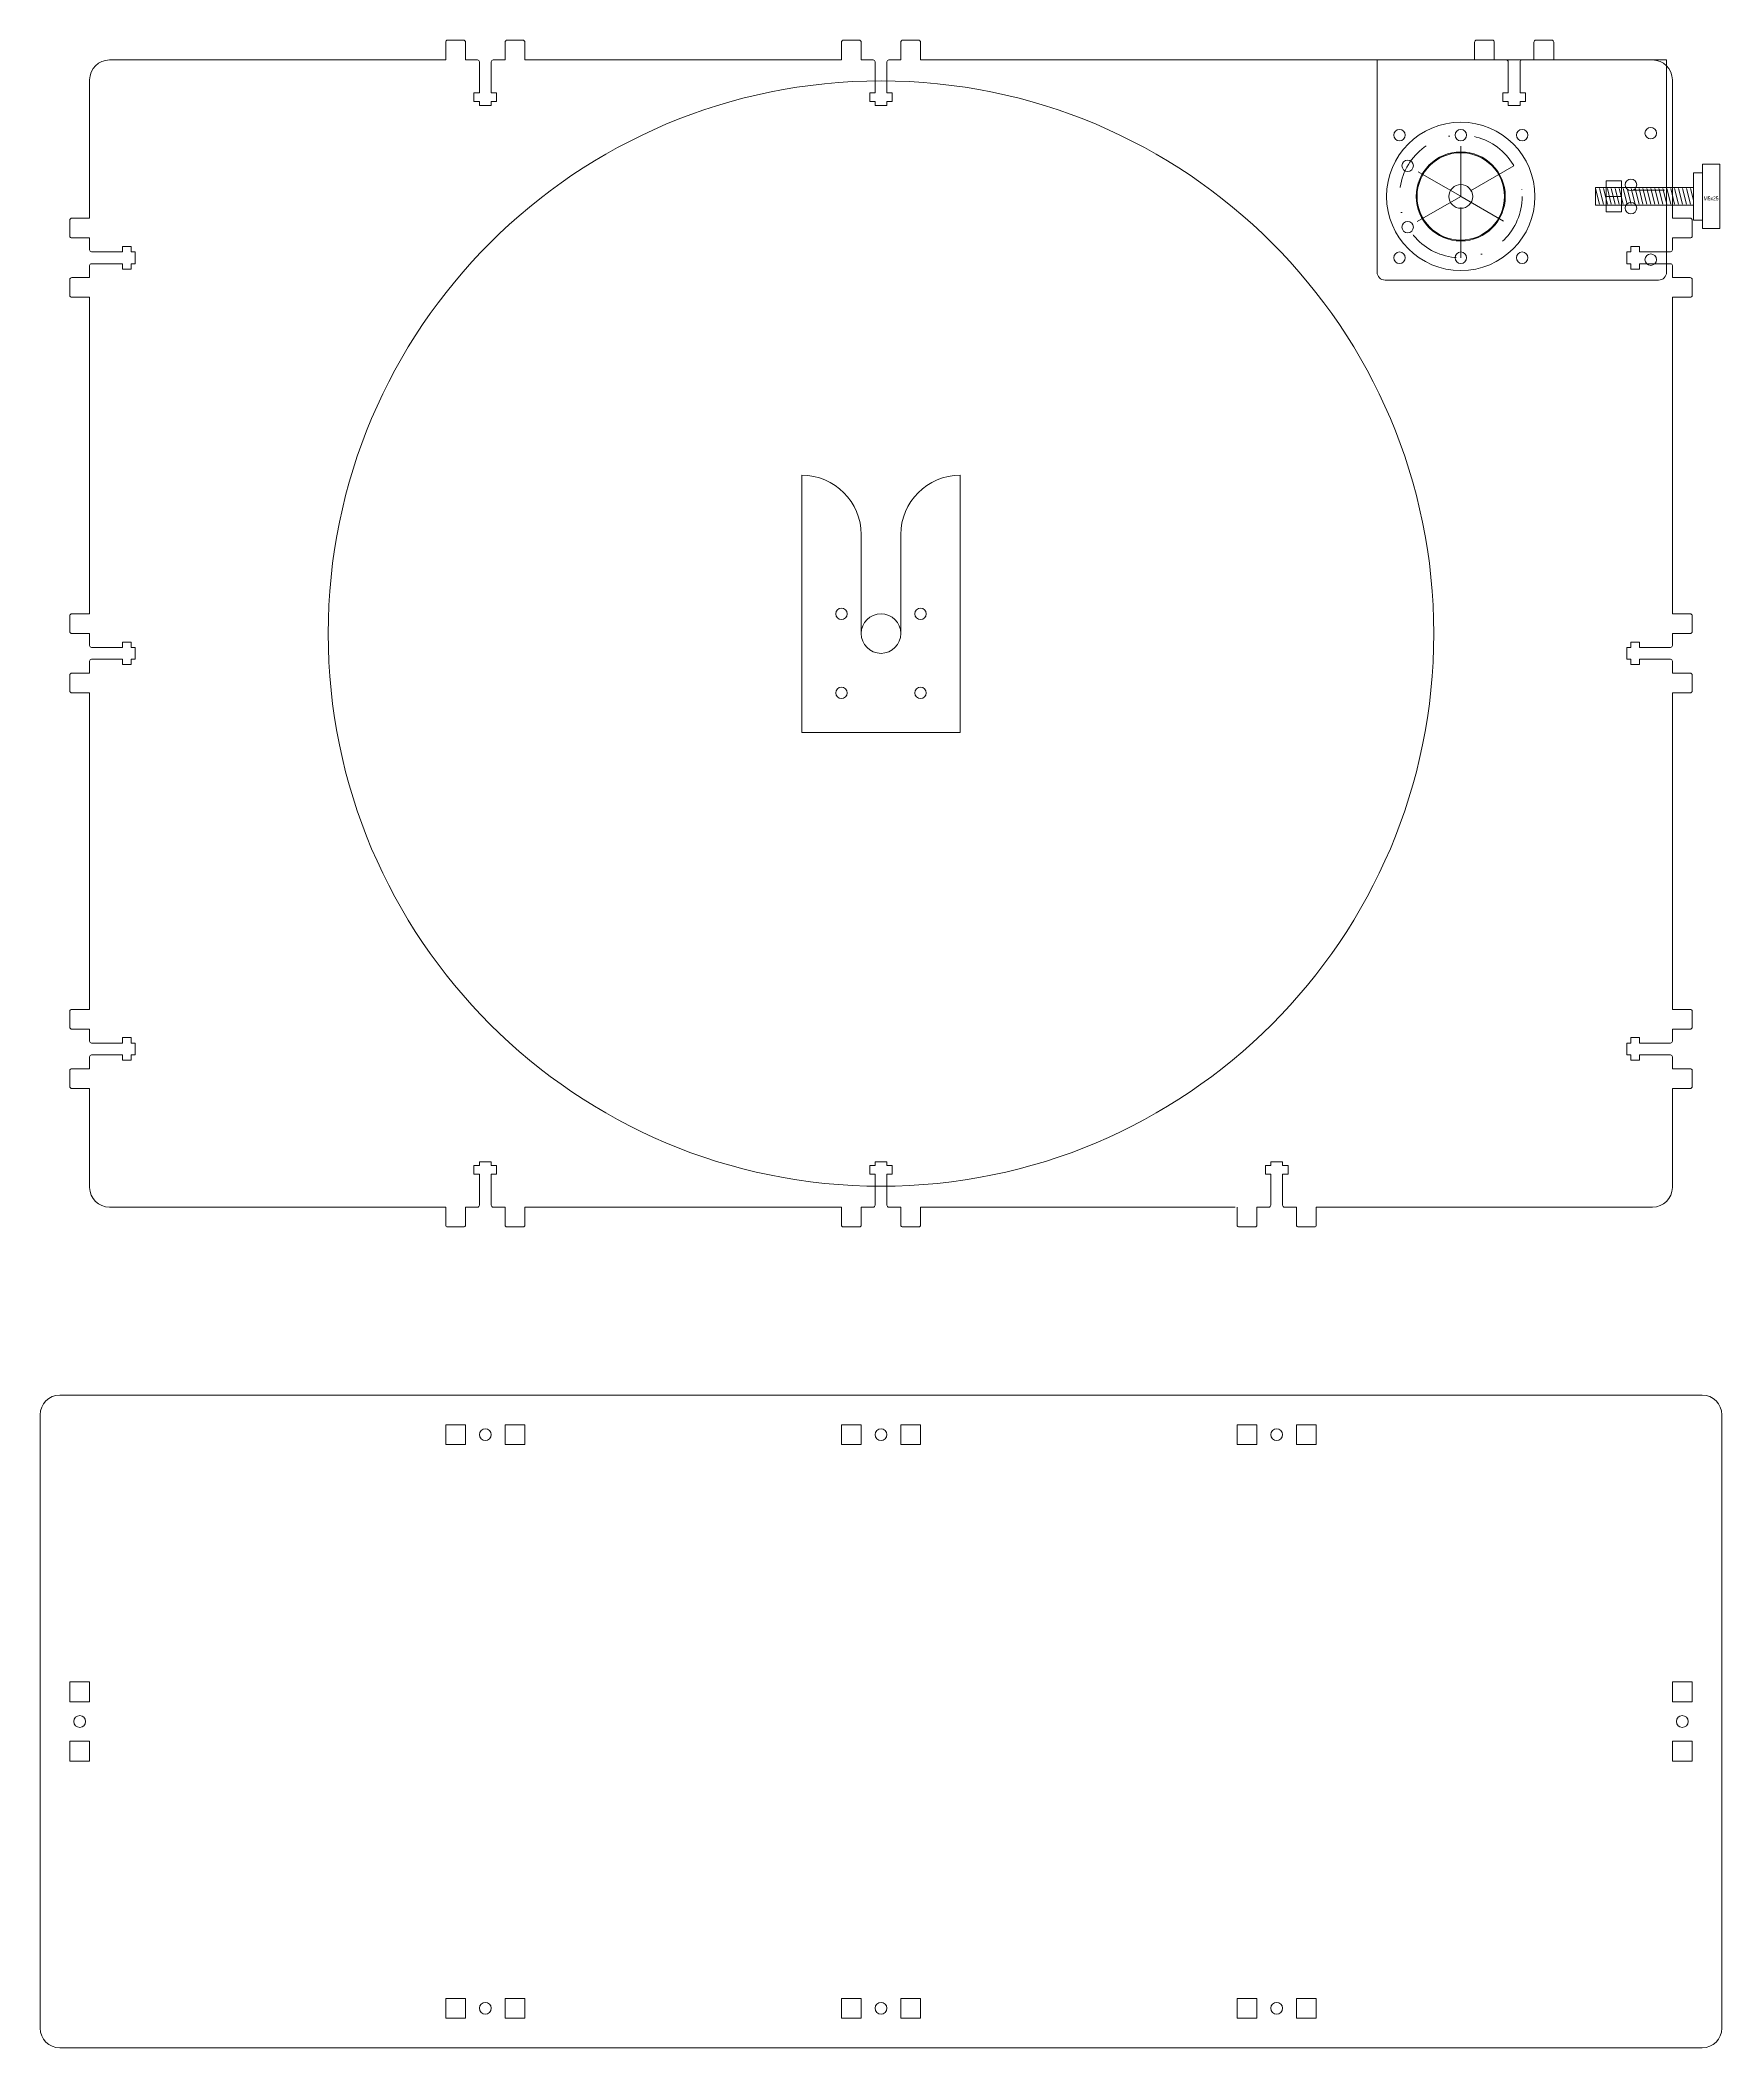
# Model space of a CAD drawing. Header units: millimetres. Extents: x -395 to 392, y -353 to 335.
# Drawn here: x -212 to 212, y -353 to 155 of the extents above; entities that cross this region are included whole.
import ezdxf

# ---------------------------------------------------------------- set-up
doc = ezdxf.new("R2010")
doc.units = ezdxf.units.MM
doc.linetypes.add('DASHDOT', pattern=[25.4, 12.7, -6.35, 0, -6.35])
doc.linetypes.add('DASHED', pattern=[19.05, 12.7, -6.35])
doc.layers.get('0').update_dxf_attribs({"linetype": 'CONTINUOUS', "lineweight": 25, "true_color": 0x000000})
for name, color, linetype, lineweight, true_color in [('1 Body', 7, 'CONTINUOUS', 0, 0x000000), ('2 Shaft Bracket', 7, 'CONTINUOUS', 0, 0x000000), ('Drawings, Driver Mechanism', 2, 'CONTINUOUS', 0, 0xffff00), ('Drawings, Spool', 2, 'CONTINUOUS', 0, 0xffff00)]:
    doc.layers.add(name, color=color, linetype=linetype, lineweight=lineweight, true_color=true_color)
doc.styles.get("Standard").update_dxf_attribs({"font": 'txt', "width": 0.75})

# ---------------------------------------------------------------- blocks, each defined once
blk = doc.blocks.new('tabs-with-bolt-20')
for p, q in [((-2.86, 8.33), (-2.86, 10.5)), ((-2.86, 10.5), (-1.5, 10.5)), ((-1.5, 11.5), (1.5, 11.5)), ((-1.5, 10.5), (-1.5, 11.5)), ((1.5, 11.5), (1.5, 10.5)), ((1.5, 10.5), (2.86, 10.5)), ((2.86, 10.5), (2.86, 8.33)), ((-1.5, 8.33), (-2.86, 8.33)), ((-1.5, 0.5), (-1.5, 8.33)), ((2.86, 8.33), (1.5, 8.33)), ((1.5, 8.33), (1.5, 0.5)), ((-10, -4.5), (-10, 0)), ((-5, 0), (-5, -4.5)), ((-2, 0), (-5, 0)), ((2, 0), (5, 0)), ((-5.5, -5), (-9.5, -5)), ((5, 0), (5, -4.5)), ((5.5, -5), (9.5, -5)), ((10, -4.5), (10, 0))]:
    blk.add_line(p, q)
for centre, start, end in [((-2, 0.5), 270, 0), ((2, 0.5), 180, 270), ((-9.5, -4.5), 180, 270), ((-5.5, -4.5), 270, 0), ((5.5, -4.5), 180, 270), ((9.5, -4.5), 270, 0)]:
    blk.add_arc(centre, 0.5, start, end)
blk = doc.blocks.new('holes-20')
for p, q in [((-5, 2.5), (-10, 2.5)), ((-10, 2.5), (-10, -2.5)), ((-5, 2.5), (-5, -2.5)), ((5, 2.5), (10, 2.5)), ((5, 2.5), (5, -2.5)), ((10, 2.5), (10, -2.5)), ((-5, -2.5), (-10, -2.5)), ((5, -2.5), (10, -2.5))]:
    blk.add_line(p, q)
blk.add_circle((0, 0), 1.5)

msp = doc.modelspace()

# ---------------------------------------------------------------- linework, layer by layer
at = {"layer": '1 Body'}
for p, q in [((-110, 150), (-195, 150)), ((-90, 150), (-10, 150)), ((10, 150), (150, 150)), ((170, 150), (195, 150)), ((-200, 110), (-200, 145)), ((200, 145), (200, 110)), ((-200, 10), (-200, 90)), ((200, 90), (200, 10)), ((-200, -90), (-200, -10)), ((200, -10), (200, -90)), ((-200, -135), (-200, -110)), ((200, -110), (200, -135)), ((-110, -140), (-195, -140)), ((-90, -140), (-10, -140)), ((10, -140), (89.5, -140)), ((110, -140), (195, -140)), ((-207.5, -187.5), (207.5, -187.5)), ((-212.5, -192.5), (-212.5, -347.5)), ((212.5, -347.5), (212.5, -192.5)), ((-207.5, -352.5), (207.5, -352.5))]:
    msp.add_line(p, q, dxfattribs=at)
for centre in [(-10, 10), (10, 10), (-10, -10), (10, -10)]:
    msp.add_circle(centre, 1.45, dxfattribs=at)
for centre, start, end in [((-195, 145), 90, 180), ((195, 145), 0, 90), ((-195, -135), 180, 270), ((195, -135), 270, 0), ((-207.5, -192.5), 90, 180), ((207.5, -192.5), 360, 90), ((-207.5, -347.5), 180, 270), ((207.5, -347.5), 270, 360)]:
    msp.add_arc(centre, 5, start, end, dxfattribs=at)
at = {"layer": '2 Shaft Bracket'}
for p, q in [((-20, -20), (-20, 45)), ((20, 45), (20, -20)), ((-5, 5), (-5, 30)), ((5, 5), (5, 30)), ((20, -20), (-20, -20))]:
    msp.add_line(p, q, dxfattribs=at)
for centre in [(-10, 10), (10, 10), (-10, -10), (10, -10)]:
    msp.add_circle(centre, 1.45, dxfattribs=at)
for centre, radius, start, end in [((-20, 30), 15, 0, 90), ((20, 30), 15, 90, 180), ((0, 5), 5, 180, 0)]:
    msp.add_arc(centre, radius, start, end, dxfattribs=at)
at = {"layer": 'Drawings, Driver Mechanism'}
for p, q in [((125.38, 96.35), (125.38, 150)), ((125.38, 150), (198.53, 150)), ((198.53, 96.35), (198.53, 150)), ((207.65, 123.62), (212, 123.62)), ((207.65, 123.62), (207.65, 121.5)), ((212, 123.62), (212, 107.38)), ((180.57, 117.73), (180.57, 113.27)), ((205.31, 117.73), (180.57, 117.73)), ((180.57, 117.5), (181.57, 113.5)), ((181.57, 117.5), (182.57, 113.5)), ((182.57, 117.5), (183.57, 113.5)), ((183.29, 111.58), (183.29, 119.41)), ((183.29, 119.41), (187.11, 119.41)), ((183.57, 117.5), (184.57, 113.5)), ((184.57, 117.5), (185.57, 113.5)), ((185.57, 117.5), (186.57, 113.5)), ((186.57, 117.5), (187.57, 113.5)), ((187.11, 111.58), (187.11, 119.41)), ((187.57, 117.5), (188.57, 113.5)), ((188.57, 117.5), (189.57, 113.5)), ((189.57, 117.5), (190.57, 113.5)), ((190.57, 117.5), (191.57, 113.5)), ((191.57, 117.5), (192.57, 113.5)), ((192.57, 117.5), (193.57, 113.5)), ((193.57, 117.5), (194.57, 113.5)), ((194.57, 117.5), (195.57, 113.5)), ((195.57, 117.5), (196.57, 113.5)), ((196.57, 117.5), (197.57, 113.5)), ((197.57, 117.5), (198.57, 113.5)), ((198.57, 117.5), (199.57, 113.5)), ((199.57, 117.5), (200.57, 113.5)), ((200.57, 117.5), (201.57, 113.5)), ((201.57, 117.5), (202.57, 113.5)), ((202.57, 117.5), (203.57, 113.5)), ((203.57, 117.5), (204.57, 113.5)), ((204.57, 117.5), (205.31, 114.54)), ((205.31, 121.5), (207.65, 121.5)), ((205.31, 109.5), (205.31, 121.5)), ((205.31, 117.73), (205.31, 113.27)), ((180.57, 113.27), (205.31, 113.27)), ((187.57, 113.5), (187.57, 113.5)), ((183.29, 111.58), (187.11, 111.58)), ((205.31, 109.5), (207.65, 109.5)), ((207.65, 109.5), (207.65, 107.38)), ((212, 107.38), (207.65, 107.38)), ((127.38, 94.35), (196.53, 94.35))]:
    msp.add_line(p, q, dxfattribs=at)
at = {"layer": 'Drawings, Driver Mechanism', "linetype": 'DASHED'}
for p, q in [((146.53, 115.5), (146.53, 131)), ((146.75, 115.37), (133.11, 123.25)), ((159.95, 123.25), (146.53, 115.5)), ((198, 117.09), (190, 117.09)), ((207.65, 121.5), (207.65, 109.5)), ((146.53, 115.5), (133.11, 107.75)), ((146.31, 115.62), (159.95, 107.75)), ((146.53, 100), (146.53, 115.5)), ((183.29, 115.5), (187.11, 115.5))]:
    msp.add_line(p, q, dxfattribs=at)
at = {"layer": 'Drawings, Driver Mechanism'}
for centre, radius in [((146.53, 115.5), 18.75), ((131.03, 131), 1.45), ((146.53, 131), 1.45), ((162.03, 131), 1.45), ((194.53, 131.5), 1.45), ((133.11, 123.25), 1.45), ((146.53, 115.5), 11.25), ((146.53, 115.5), 11.05), ((146.53, 115.5), 3), ((189.53, 118.45), 1.45), ((189.53, 112.55), 1.45), ((133.11, 107.75), 1.45), ((131.03, 100), 1.45), ((146.53, 100), 1.45), ((162.03, 100), 1.45), ((194.53, 99.5), 1.45)]:
    msp.add_circle(centre, radius, dxfattribs=at)
at = {"layer": 'Drawings, Driver Mechanism', "linetype": 'DASHDOT'}
msp.add_circle((146.53, 115.5), 15.5, dxfattribs=at)
at = {"layer": 'Drawings, Driver Mechanism'}
for centre, start, end in [((127.38, 96.35), 179.9999, 269.9999), ((196.53, 96.35), 270, 0)]:
    msp.add_arc(centre, 2, start, end, dxfattribs=at)
at = {"layer": 'Drawings, Spool'}
for radius in [139.7, 5]:
    msp.add_circle((0, 5), radius, dxfattribs=at)

# ---------------------------------------------------------------- block references
at = {"layer": '1 Body', "yscale": -1}
for p in [(-100, 150), (0, 150), (160, 150)]:
    msp.add_blockref('tabs-with-bolt-20', p, dxfattribs=at)
for p, rotation in [((-200, 100), 90), ((200, 100), 270), ((-200, 0), 90), ((200, 0), 270), ((-200, -100), 90), ((200, -100), 270)]:
    msp.add_blockref('tabs-with-bolt-20', p, dxfattribs=dict(at, rotation=rotation))
at = {"layer": '1 Body'}
for name, p, rotation in [('tabs-with-bolt-20', (-100, -140), 360), ('tabs-with-bolt-20', (0, -140), 360), ('tabs-with-bolt-20', (100, -140), 360), ('holes-20', (-100, -197.5), 360), ('holes-20', (0, -197.5), 360), ('holes-20', (100, -197.5), 180), ('holes-20', (-202.5, -270), 270), ('holes-20', (202.5, -270), 270), ('holes-20', (-100, -342.5), 360), ('holes-20', (0, -342.5), 360), ('holes-20', (100, -342.5), 180)]:
    msp.add_blockref(name, p, dxfattribs=dict(at, rotation=rotation))

# ---------------------------------------------------------------- texts
at = {"layer": 'Drawings, Driver Mechanism', "insert": (207.9, 115.5), "char_height": 1, "width": 100, "attachment_point": 1}
msp.add_mtext('M5x25', dxfattribs=at)

doc.saveas('drawing.dxf')
